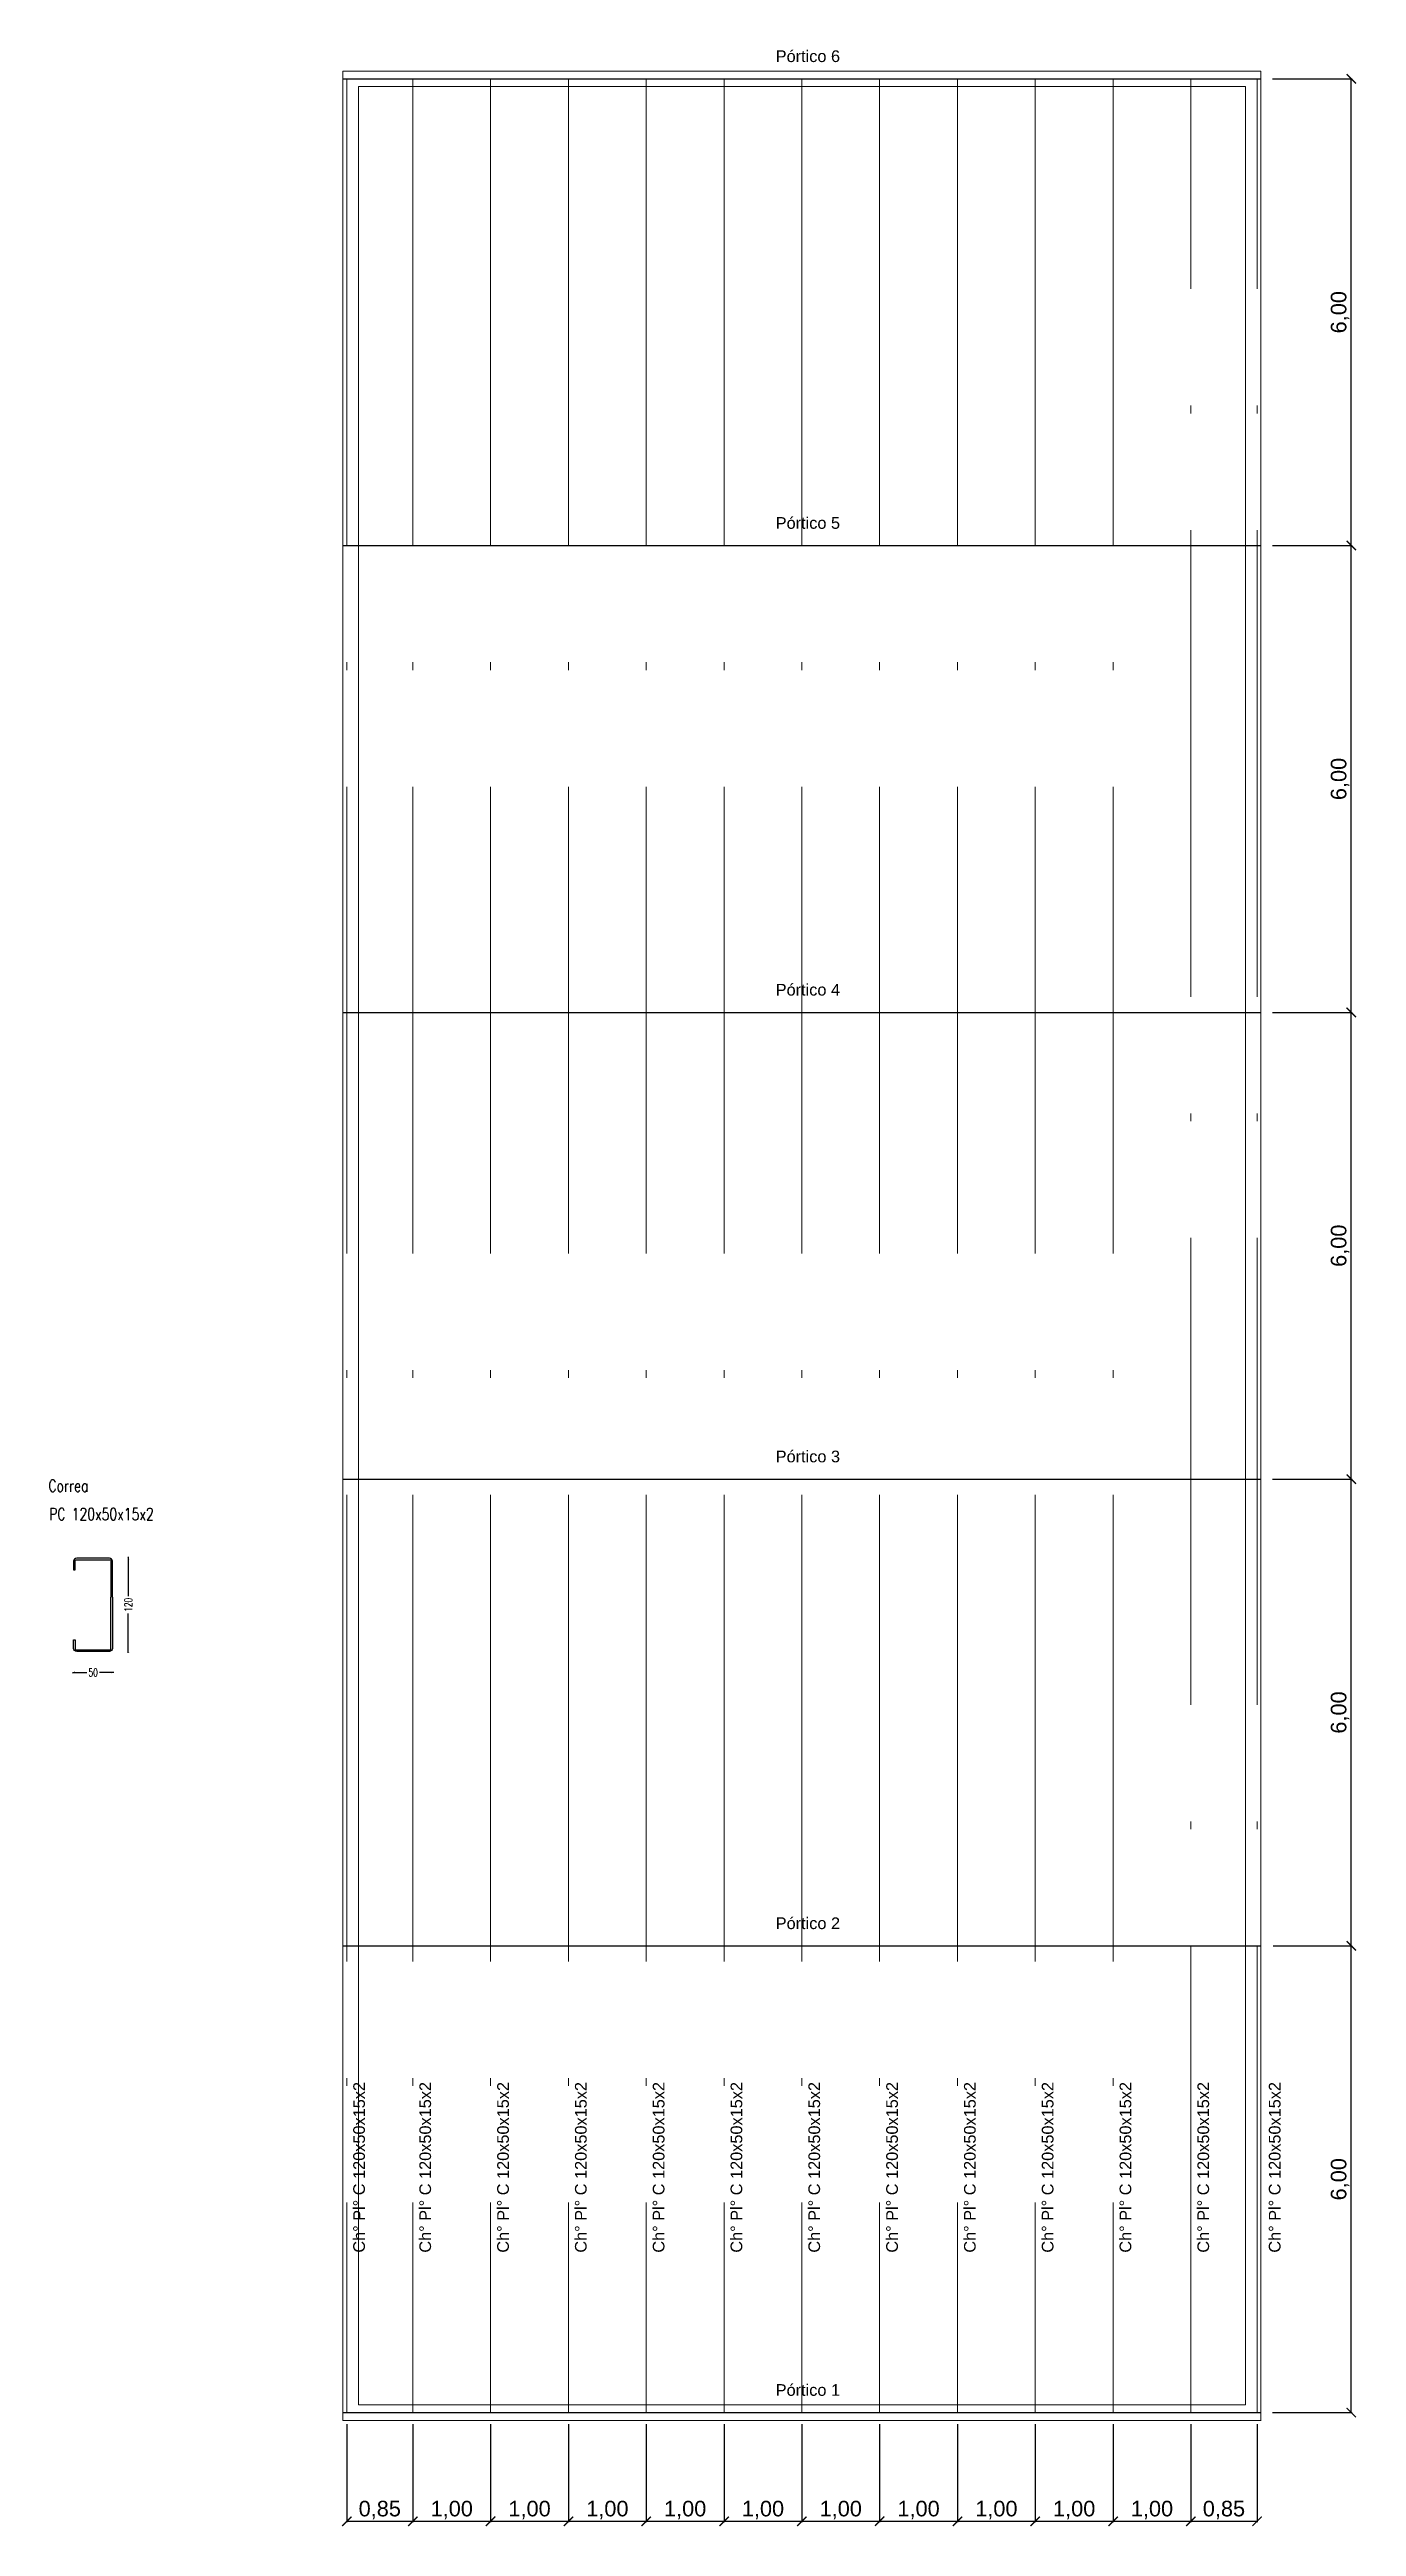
# Model space of a CAD drawing. Header units: millimetres. Extents: x 11 to 1331, y -149 to 22.
# Drawn here: x 661.59 to 678.39, y -103.07 to -71.23 of the extents above; entities that cross this region are included whole.
import ezdxf

# ---------------------------------------------------------------- set-up
doc = ezdxf.new("R2010")
doc.units = ezdxf.units.MM
doc.header["$LTSCALE"] = 0.1
doc.header["$MEASUREMENT"] = 0
doc.header["$PDMODE"] = 3
doc.header["$PDSIZE"] = 0.1
doc.linetypes.add('ACAD_ISO10W100', pattern=[18, 12, -3, 0, -3])
doc.layers.get('DEFPOINTS').update_dxf_attribs({"color": 1})
doc.layers.add('00-NIVELES', color=3, linetype='Continuous')
doc.layers.add('Diagonales', color=12, linetype='Continuous')
for name, color, linetype, lineweight in [('00_EST_CERCHA', 5, 'ACAD_ISO10W100', 30), ('00_EST_Correa', 3, 'ACAD_ISO10W100', 20), ('00_EST_Cotas', 6, 'Continuous', 9), ('00_EST_MAMPOSTERIA', 7, 'Continuous', 20), ('00_EST_TEXTO', 6, 'Continuous', 9)]:
    doc.layers.add(name, color=color, linetype=linetype, lineweight=lineweight)
doc.layers.add('00_EST_EXISTENTE', color=8, linetype='Continuous', lineweight=20, transparency=0.5)
doc.styles.add('ARIAL', font='arial.ttf', dxfattribs={"height": 0.15})
doc.styles.add('Arial20', font='arial.ttf', dxfattribs={"height": 0.2})
doc.styles.add('COTAS', font='ROMANS.shx', dxfattribs={"width": 0.7})
doc.styles.add('romans', font='romans.shx', dxfattribs={"width": 0.9})
doc.dimstyles.new('Cota 1-100-Andres', dxfattribs={"dimtxt": 0.2, "dimasz": 0.12, "dimexe": 0.012, "dimexo": 0.15, "dimgap": 0.025, "dimtad": 1, "dimzin": 0, "dimtxsty": 'Arial20', "dimblk1": 'ARCHTICK', "dimblk2": 'ARCHTICK', "dimsah": 1, "dimcen": 0.09, "dimclrd": 256, "dimclre": 256, "dimclrt": 256, "dimazin": 0, "dimtfac": 1, "dimtofl": 0, "dimtmove": 0, "dimatfit": 3, "dimldrblk": 'ARCHTICK', "dimfxl": 1, "dimtolj": 1, "dimtzin": 0, "dimarcsym": 0})
doc.dimstyles.new('COTAS01', dxfattribs={"dimscale": 0.5, "dimtxt": 0.2, "dimasz": 0.05, "dimexe": 0.05, "dimexo": 1, "dimgap": 0.05, "dimtad": 0, "dimzin": 0, "dimdsep": 46, "dimtxsty": 'COTAS', "dimblk1": 'ARCHTICK', "dimblk2": 'ARCHTICK', "dimsah": 1, "dimcen": 0.05, "dimdle": 0.03, "dimclrd": 1, "dimclre": 1, "dimclrt": 2, "dimadec": 0, "dimazin": 0, "dimtfac": 1, "dimtofl": 0, "dimtmove": 0, "dimatfit": 3, "dimldrblk": 'ARCHTICK', "dimfxl": 1, "dimtolj": 1, "dimtzin": 0, "dimarcsym": 0})

msp = doc.modelspace()

# ---------------------------------------------------------------- texts
at = {"layer": '00-NIVELES', "linetype": 'ByBlock', "style": 'romans', "width": 0.75}
for s, height, p in [('Correa', 0.1555, (661.579, -89.771)), ('PC 120x50x15x2 ', 0.15552, (661.588, -90.135))]:
    msp.add_text(s, height=height, dxfattribs=at).set_placement(p)
at = {"layer": '00_EST_TEXTO', "char_height": 0.15, "attachment_point": 1, "style": 'ARIAL'}
for s, insert in [('Pórtico 6', (670.927, -71.242)), ('Pórtico 5', (670.927, -77.242)), ('Pórtico 4', (670.927, -83.242)), ('Pórtico 3', (670.927, -89.242)), ('Pórtico 2', (670.927, -95.242)), ('Pórtico 1', (670.927, -101.242))]:
    msp.add_mtext_dynamic_manual_height_columns(s, width=4.79928, gutter_width=0.75, heights=[0], dxfattribs=dict(at, insert=insert))
at = {"layer": '00_EST_TEXTO', "char_height": 0.15, "attachment_point": 1, "rotation": 90, "style": 'ARIAL'}
for insert in [(665.497, -99.552), (666.347, -99.552), (667.347, -99.552), (668.347, -99.552), (669.347, -99.552), (670.347, -99.552), (671.347, -99.552), (672.347, -99.552), (673.347, -99.552), (674.347, -99.552), (675.347, -99.552), (676.347, -99.552), (677.265, -99.552)]:
    msp.add_mtext_dynamic_manual_height_columns('Ch° Pl° C 120x50x15x2', width=4.79928, gutter_width=0.75, heights=[0], dxfattribs=dict(at, insert=insert))

# ---------------------------------------------------------------- blocks, each defined once
blk = doc.blocks.new('_ARCHTICK')
at = {"color": 0, "linetype": 'ByBlock', "const_width": 0.15}
blk.add_lwpolyline([(-0.5, -0.5), (0.5, 0.5)], dxfattribs=at)
blk = doc.blocks.new('*D88')
at = {"layer": '00_EST_Cotas', "lineweight": -2, "transparency": 16777216}
for p, q in [((665.413, -101.758), (665.413, -103.017)), ((666.263, -101.758), (666.263, -103.017)), ((665.413, -103.005), (666.263, -103.005))]:
    blk.add_line(p, q, dxfattribs=at)
at = {"layer": 'DEFPOINTS', "color": 0, "transparency": 16777216}
for p in [(665.413, -101.608), (666.263, -101.608), (666.263, -103.005)]:
    blk.add_point(p, dxfattribs=at)
at = {"layer": '00_EST_Cotas', "lineweight": -2, "transparency": 16777216, "xscale": 0.12, "yscale": 0.12, "zscale": 0.12, "rotation": 180}
blk.add_blockref('_ARCHTICK', (665.413, -103.005), dxfattribs=at)
at = {"layer": '00_EST_Cotas', "lineweight": -2, "transparency": 16777216, "xscale": 0.12, "yscale": 0.12, "zscale": 0.12}
blk.add_blockref('_ARCHTICK', (666.263, -103.005), dxfattribs=at)
at = {"layer": '00_EST_Cotas', "transparency": 16777216, "insert": (665.838, -102.86), "char_height": 0.2, "attachment_point": 5, "style": 'Arial20'}
blk.add_mtext('\\A1;0,85', dxfattribs=at)
blk = doc.blocks.new('*D89')
at = {"layer": '00_EST_Cotas', "lineweight": -2, "transparency": 16777216}
for p, q in [((666.263, -101.758), (666.263, -103.017)), ((667.263, -101.758), (667.263, -103.017)), ((666.263, -103.005), (667.263, -103.005))]:
    blk.add_line(p, q, dxfattribs=at)
at = {"layer": 'DEFPOINTS', "color": 0, "transparency": 16777216}
for p in [(666.263, -101.608), (667.263, -101.608), (667.263, -103.005)]:
    blk.add_point(p, dxfattribs=at)
at = {"layer": '00_EST_Cotas', "lineweight": -2, "transparency": 16777216, "xscale": 0.12, "yscale": 0.12, "zscale": 0.12, "rotation": 180}
blk.add_blockref('_ARCHTICK', (666.263, -103.005), dxfattribs=at)
at = {"layer": '00_EST_Cotas', "lineweight": -2, "transparency": 16777216, "xscale": 0.12, "yscale": 0.12, "zscale": 0.12}
blk.add_blockref('_ARCHTICK', (667.263, -103.005), dxfattribs=at)
at = {"layer": '00_EST_Cotas', "transparency": 16777216, "insert": (666.763, -102.86), "char_height": 0.2, "attachment_point": 5, "style": 'Arial20'}
blk.add_mtext('\\A1;1,00', dxfattribs=at)
blk = doc.blocks.new('*D90')
at = {"layer": '00_EST_Cotas', "lineweight": -2, "transparency": 16777216}
for p, q in [((667.263, -101.758), (667.263, -103.017)), ((668.263, -101.758), (668.263, -103.017)), ((667.263, -103.005), (668.263, -103.005))]:
    blk.add_line(p, q, dxfattribs=at)
at = {"layer": 'DEFPOINTS', "color": 0, "transparency": 16777216}
for p in [(667.263, -101.608), (668.263, -101.608), (668.263, -103.005)]:
    blk.add_point(p, dxfattribs=at)
at = {"layer": '00_EST_Cotas', "lineweight": -2, "transparency": 16777216, "xscale": 0.12, "yscale": 0.12, "zscale": 0.12, "rotation": 180}
blk.add_blockref('_ARCHTICK', (667.263, -103.005), dxfattribs=at)
at = {"layer": '00_EST_Cotas', "lineweight": -2, "transparency": 16777216, "xscale": 0.12, "yscale": 0.12, "zscale": 0.12}
blk.add_blockref('_ARCHTICK', (668.263, -103.005), dxfattribs=at)
at = {"layer": '00_EST_Cotas', "transparency": 16777216, "insert": (667.763, -102.86), "char_height": 0.2, "attachment_point": 5, "style": 'Arial20'}
blk.add_mtext('\\A1;1,00', dxfattribs=at)
blk = doc.blocks.new('*D91')
at = {"layer": '00_EST_Cotas', "lineweight": -2, "transparency": 16777216}
for p, q in [((668.263, -101.758), (668.263, -103.017)), ((669.263, -101.758), (669.263, -103.017)), ((668.263, -103.005), (669.263, -103.005))]:
    blk.add_line(p, q, dxfattribs=at)
at = {"layer": 'DEFPOINTS', "color": 0, "transparency": 16777216}
for p in [(668.263, -101.608), (669.263, -101.608), (669.263, -103.005)]:
    blk.add_point(p, dxfattribs=at)
at = {"layer": '00_EST_Cotas', "lineweight": -2, "transparency": 16777216, "xscale": 0.12, "yscale": 0.12, "zscale": 0.12, "rotation": 180}
blk.add_blockref('_ARCHTICK', (668.263, -103.005), dxfattribs=at)
at = {"layer": '00_EST_Cotas', "lineweight": -2, "transparency": 16777216, "xscale": 0.12, "yscale": 0.12, "zscale": 0.12}
blk.add_blockref('_ARCHTICK', (669.263, -103.005), dxfattribs=at)
at = {"layer": '00_EST_Cotas', "transparency": 16777216, "insert": (668.763, -102.86), "char_height": 0.2, "attachment_point": 5, "style": 'Arial20'}
blk.add_mtext('\\A1;1,00', dxfattribs=at)
blk = doc.blocks.new('*D92')
at = {"layer": '00_EST_Cotas', "lineweight": -2, "transparency": 16777216}
for p, q in [((669.263, -101.758), (669.263, -103.017)), ((670.263, -101.758), (670.263, -103.017)), ((669.263, -103.005), (670.263, -103.005))]:
    blk.add_line(p, q, dxfattribs=at)
at = {"layer": 'DEFPOINTS', "color": 0, "transparency": 16777216}
for p in [(669.263, -101.608), (670.263, -101.608), (670.263, -103.005)]:
    blk.add_point(p, dxfattribs=at)
at = {"layer": '00_EST_Cotas', "lineweight": -2, "transparency": 16777216, "xscale": 0.12, "yscale": 0.12, "zscale": 0.12, "rotation": 180}
blk.add_blockref('_ARCHTICK', (669.263, -103.005), dxfattribs=at)
at = {"layer": '00_EST_Cotas', "lineweight": -2, "transparency": 16777216, "xscale": 0.12, "yscale": 0.12, "zscale": 0.12}
blk.add_blockref('_ARCHTICK', (670.263, -103.005), dxfattribs=at)
at = {"layer": '00_EST_Cotas', "transparency": 16777216, "insert": (669.763, -102.86), "char_height": 0.2, "attachment_point": 5, "style": 'Arial20'}
blk.add_mtext('\\A1;1,00', dxfattribs=at)
blk = doc.blocks.new('*D93')
at = {"layer": '00_EST_Cotas', "lineweight": -2, "transparency": 16777216}
for p, q in [((670.263, -101.758), (670.263, -103.017)), ((671.263, -101.758), (671.263, -103.017)), ((670.263, -103.005), (671.263, -103.005))]:
    blk.add_line(p, q, dxfattribs=at)
at = {"layer": 'DEFPOINTS', "color": 0, "transparency": 16777216}
for p in [(670.263, -101.608), (671.263, -101.608), (671.263, -103.005)]:
    blk.add_point(p, dxfattribs=at)
at = {"layer": '00_EST_Cotas', "lineweight": -2, "transparency": 16777216, "xscale": 0.12, "yscale": 0.12, "zscale": 0.12, "rotation": 180}
blk.add_blockref('_ARCHTICK', (670.263, -103.005), dxfattribs=at)
at = {"layer": '00_EST_Cotas', "lineweight": -2, "transparency": 16777216, "xscale": 0.12, "yscale": 0.12, "zscale": 0.12}
blk.add_blockref('_ARCHTICK', (671.263, -103.005), dxfattribs=at)
at = {"layer": '00_EST_Cotas', "transparency": 16777216, "insert": (670.763, -102.86), "char_height": 0.2, "attachment_point": 5, "style": 'Arial20'}
blk.add_mtext('\\A1;1,00', dxfattribs=at)
blk = doc.blocks.new('*D94')
at = {"layer": '00_EST_Cotas', "lineweight": -2, "transparency": 16777216}
for p, q in [((671.263, -101.758), (671.263, -103.017)), ((672.263, -101.758), (672.263, -103.017)), ((671.263, -103.005), (672.263, -103.005))]:
    blk.add_line(p, q, dxfattribs=at)
at = {"layer": 'DEFPOINTS', "color": 0, "transparency": 16777216}
for p in [(671.263, -101.608), (672.263, -101.608), (672.263, -103.005)]:
    blk.add_point(p, dxfattribs=at)
at = {"layer": '00_EST_Cotas', "lineweight": -2, "transparency": 16777216, "xscale": 0.12, "yscale": 0.12, "zscale": 0.12, "rotation": 180}
blk.add_blockref('_ARCHTICK', (671.263, -103.005), dxfattribs=at)
at = {"layer": '00_EST_Cotas', "lineweight": -2, "transparency": 16777216, "xscale": 0.12, "yscale": 0.12, "zscale": 0.12}
blk.add_blockref('_ARCHTICK', (672.263, -103.005), dxfattribs=at)
at = {"layer": '00_EST_Cotas', "transparency": 16777216, "insert": (671.763, -102.86), "char_height": 0.2, "attachment_point": 5, "style": 'Arial20'}
blk.add_mtext('\\A1;1,00', dxfattribs=at)
blk = doc.blocks.new('*D95')
at = {"layer": '00_EST_Cotas', "lineweight": -2, "transparency": 16777216}
for p, q in [((672.263, -101.758), (672.263, -103.017)), ((673.263, -101.758), (673.263, -103.017)), ((672.263, -103.005), (673.263, -103.005))]:
    blk.add_line(p, q, dxfattribs=at)
at = {"layer": 'DEFPOINTS', "color": 0, "transparency": 16777216}
for p in [(672.263, -101.608), (673.263, -101.608), (673.263, -103.005)]:
    blk.add_point(p, dxfattribs=at)
at = {"layer": '00_EST_Cotas', "lineweight": -2, "transparency": 16777216, "xscale": 0.12, "yscale": 0.12, "zscale": 0.12, "rotation": 180}
blk.add_blockref('_ARCHTICK', (672.263, -103.005), dxfattribs=at)
at = {"layer": '00_EST_Cotas', "lineweight": -2, "transparency": 16777216, "xscale": 0.12, "yscale": 0.12, "zscale": 0.12}
blk.add_blockref('_ARCHTICK', (673.263, -103.005), dxfattribs=at)
at = {"layer": '00_EST_Cotas', "transparency": 16777216, "insert": (672.763, -102.86), "char_height": 0.2, "attachment_point": 5, "style": 'Arial20'}
blk.add_mtext('\\A1;1,00', dxfattribs=at)
blk = doc.blocks.new('*D96')
at = {"layer": '00_EST_Cotas', "lineweight": -2, "transparency": 16777216}
for p, q in [((673.263, -101.758), (673.263, -103.017)), ((674.263, -101.758), (674.263, -103.017)), ((673.263, -103.005), (674.263, -103.005))]:
    blk.add_line(p, q, dxfattribs=at)
at = {"layer": 'DEFPOINTS', "color": 0, "transparency": 16777216}
for p in [(673.263, -101.608), (674.263, -101.608), (674.263, -103.005)]:
    blk.add_point(p, dxfattribs=at)
at = {"layer": '00_EST_Cotas', "lineweight": -2, "transparency": 16777216, "xscale": 0.12, "yscale": 0.12, "zscale": 0.12, "rotation": 180}
blk.add_blockref('_ARCHTICK', (673.263, -103.005), dxfattribs=at)
at = {"layer": '00_EST_Cotas', "lineweight": -2, "transparency": 16777216, "xscale": 0.12, "yscale": 0.12, "zscale": 0.12}
blk.add_blockref('_ARCHTICK', (674.263, -103.005), dxfattribs=at)
at = {"layer": '00_EST_Cotas', "transparency": 16777216, "insert": (673.763, -102.86), "char_height": 0.2, "attachment_point": 5, "style": 'Arial20'}
blk.add_mtext('\\A1;1,00', dxfattribs=at)
blk = doc.blocks.new('*D97')
at = {"layer": '00_EST_Cotas', "lineweight": -2, "transparency": 16777216}
for p, q in [((674.263, -101.758), (674.263, -103.017)), ((675.263, -101.758), (675.263, -103.017)), ((674.263, -103.005), (675.263, -103.005))]:
    blk.add_line(p, q, dxfattribs=at)
at = {"layer": 'DEFPOINTS', "color": 0, "transparency": 16777216}
for p in [(674.263, -101.608), (675.263, -101.608), (675.263, -103.005)]:
    blk.add_point(p, dxfattribs=at)
at = {"layer": '00_EST_Cotas', "lineweight": -2, "transparency": 16777216, "xscale": 0.12, "yscale": 0.12, "zscale": 0.12, "rotation": 180}
blk.add_blockref('_ARCHTICK', (674.263, -103.005), dxfattribs=at)
at = {"layer": '00_EST_Cotas', "lineweight": -2, "transparency": 16777216, "xscale": 0.12, "yscale": 0.12, "zscale": 0.12}
blk.add_blockref('_ARCHTICK', (675.263, -103.005), dxfattribs=at)
at = {"layer": '00_EST_Cotas', "transparency": 16777216, "insert": (674.763, -102.86), "char_height": 0.2, "attachment_point": 5, "style": 'Arial20'}
blk.add_mtext('\\A1;1,00', dxfattribs=at)
blk = doc.blocks.new('*D98')
at = {"layer": '00_EST_Cotas', "lineweight": -2, "transparency": 16777216}
for p, q in [((675.263, -101.758), (675.263, -103.017)), ((676.263, -101.758), (676.263, -103.017)), ((675.263, -103.005), (676.263, -103.005))]:
    blk.add_line(p, q, dxfattribs=at)
at = {"layer": 'DEFPOINTS', "color": 0, "transparency": 16777216}
for p in [(675.263, -101.608), (676.263, -101.608), (676.263, -103.005)]:
    blk.add_point(p, dxfattribs=at)
at = {"layer": '00_EST_Cotas', "lineweight": -2, "transparency": 16777216, "xscale": 0.12, "yscale": 0.12, "zscale": 0.12, "rotation": 180}
blk.add_blockref('_ARCHTICK', (675.263, -103.005), dxfattribs=at)
at = {"layer": '00_EST_Cotas', "lineweight": -2, "transparency": 16777216, "xscale": 0.12, "yscale": 0.12, "zscale": 0.12}
blk.add_blockref('_ARCHTICK', (676.263, -103.005), dxfattribs=at)
at = {"layer": '00_EST_Cotas', "transparency": 16777216, "insert": (675.763, -102.86), "char_height": 0.2, "attachment_point": 5, "style": 'Arial20'}
blk.add_mtext('\\A1;1,00', dxfattribs=at)
blk = doc.blocks.new('*D99')
at = {"layer": '00_EST_Cotas', "lineweight": -2, "transparency": 16777216}
for p, q in [((676.263, -101.758), (676.263, -103.017)), ((677.113, -101.758), (677.113, -103.017)), ((676.263, -103.005), (677.113, -103.005))]:
    blk.add_line(p, q, dxfattribs=at)
at = {"layer": 'DEFPOINTS', "color": 0, "transparency": 16777216}
for p in [(676.263, -101.608), (677.113, -101.608), (677.113, -103.005)]:
    blk.add_point(p, dxfattribs=at)
at = {"layer": '00_EST_Cotas', "lineweight": -2, "transparency": 16777216, "xscale": 0.12, "yscale": 0.12, "zscale": 0.12, "rotation": 180}
blk.add_blockref('_ARCHTICK', (676.263, -103.005), dxfattribs=at)
at = {"layer": '00_EST_Cotas', "lineweight": -2, "transparency": 16777216, "xscale": 0.12, "yscale": 0.12, "zscale": 0.12}
blk.add_blockref('_ARCHTICK', (677.113, -103.005), dxfattribs=at)
at = {"layer": '00_EST_Cotas', "transparency": 16777216, "insert": (676.688, -102.86), "char_height": 0.2, "attachment_point": 5, "style": 'Arial20'}
blk.add_mtext('\\A1;0,85', dxfattribs=at)
blk = doc.blocks.new('*D100')
at = {"layer": '00_EST_Cotas', "lineweight": -2, "transparency": 16777216}
for p, q in [((677.319, -95.608), (678.337, -95.608)), ((678.325, -101.608), (678.325, -95.608)), ((677.313, -101.608), (678.337, -101.608))]:
    blk.add_line(p, q, dxfattribs=at)
at = {"layer": 'DEFPOINTS', "color": 0, "transparency": 16777216}
for p in [(677.169, -95.608), (678.325, -95.608), (677.163, -101.608)]:
    blk.add_point(p, dxfattribs=at)
at = {"layer": '00_EST_Cotas', "lineweight": -2, "transparency": 16777216, "xscale": 0.12, "yscale": 0.12, "zscale": 0.12}
for p, rotation in [((678.325, -95.608), 90), ((678.325, -101.608), 270)]:
    blk.add_blockref('_ARCHTICK', p, dxfattribs=dict(at, rotation=rotation))
at = {"layer": '00_EST_Cotas', "transparency": 16777216, "insert": (678.18, -98.608), "char_height": 0.2, "attachment_point": 5, "rotation": 90, "style": 'Arial20'}
blk.add_mtext('\\A1;6,00', dxfattribs=at)
blk = doc.blocks.new('*D101')
at = {"layer": '00_EST_Cotas', "lineweight": -2, "transparency": 16777216}
for p, q in [((677.313, -89.608), (678.337, -89.608)), ((678.325, -95.608), (678.325, -89.608)), ((677.319, -95.608), (678.337, -95.608))]:
    blk.add_line(p, q, dxfattribs=at)
at = {"layer": 'DEFPOINTS', "color": 0, "transparency": 16777216}
for p in [(677.163, -89.608), (678.325, -89.608), (677.169, -95.608)]:
    blk.add_point(p, dxfattribs=at)
at = {"layer": '00_EST_Cotas', "lineweight": -2, "transparency": 16777216, "xscale": 0.12, "yscale": 0.12, "zscale": 0.12}
for p, rotation in [((678.325, -89.608), 90), ((678.325, -95.608), 270)]:
    blk.add_blockref('_ARCHTICK', p, dxfattribs=dict(at, rotation=rotation))
at = {"layer": '00_EST_Cotas', "transparency": 16777216, "insert": (678.18, -92.608), "char_height": 0.2, "attachment_point": 5, "rotation": 90, "style": 'Arial20'}
blk.add_mtext('\\A1;6,00', dxfattribs=at)
blk = doc.blocks.new('*D102')
at = {"layer": '00_EST_Cotas', "lineweight": -2, "transparency": 16777216}
for p, q in [((677.313, -83.608), (678.337, -83.608)), ((678.325, -89.608), (678.325, -83.608)), ((677.313, -89.608), (678.337, -89.608))]:
    blk.add_line(p, q, dxfattribs=at)
at = {"layer": 'DEFPOINTS', "color": 0, "transparency": 16777216}
for p in [(677.163, -83.608), (678.325, -83.608), (677.163, -89.608)]:
    blk.add_point(p, dxfattribs=at)
at = {"layer": '00_EST_Cotas', "lineweight": -2, "transparency": 16777216, "xscale": 0.12, "yscale": 0.12, "zscale": 0.12}
for p, rotation in [((678.325, -83.608), 90), ((678.325, -89.608), 270)]:
    blk.add_blockref('_ARCHTICK', p, dxfattribs=dict(at, rotation=rotation))
at = {"layer": '00_EST_Cotas', "transparency": 16777216, "insert": (678.18, -86.608), "char_height": 0.2, "attachment_point": 5, "rotation": 90, "style": 'Arial20'}
blk.add_mtext('\\A1;6,00', dxfattribs=at)
blk = doc.blocks.new('*D103')
at = {"layer": '00_EST_Cotas', "lineweight": -2, "transparency": 16777216}
for p, q in [((677.313, -77.608), (678.337, -77.608)), ((678.325, -83.608), (678.325, -77.608)), ((677.313, -83.608), (678.337, -83.608))]:
    blk.add_line(p, q, dxfattribs=at)
at = {"layer": 'DEFPOINTS', "color": 0, "transparency": 16777216}
for p in [(677.163, -77.608), (678.325, -77.608), (677.163, -83.608)]:
    blk.add_point(p, dxfattribs=at)
at = {"layer": '00_EST_Cotas', "lineweight": -2, "transparency": 16777216, "xscale": 0.12, "yscale": 0.12, "zscale": 0.12}
for p, rotation in [((678.325, -77.608), 90), ((678.325, -83.608), 270)]:
    blk.add_blockref('_ARCHTICK', p, dxfattribs=dict(at, rotation=rotation))
at = {"layer": '00_EST_Cotas', "transparency": 16777216, "insert": (678.18, -80.608), "char_height": 0.2, "attachment_point": 5, "rotation": 90, "style": 'Arial20'}
blk.add_mtext('\\A1;6,00', dxfattribs=at)
blk = doc.blocks.new('*D104')
at = {"layer": '00_EST_Cotas', "lineweight": -2, "transparency": 16777216}
for p, q in [((677.313, -71.608), (678.337, -71.608)), ((678.325, -77.608), (678.325, -71.608)), ((677.313, -77.608), (678.337, -77.608))]:
    blk.add_line(p, q, dxfattribs=at)
at = {"layer": 'DEFPOINTS', "color": 0, "transparency": 16777216}
for p in [(677.163, -71.608), (678.325, -71.608), (677.163, -77.608)]:
    blk.add_point(p, dxfattribs=at)
at = {"layer": '00_EST_Cotas', "lineweight": -2, "transparency": 16777216, "xscale": 0.12, "yscale": 0.12, "zscale": 0.12}
for p, rotation in [((678.325, -71.608), 90), ((678.325, -77.608), 270)]:
    blk.add_blockref('_ARCHTICK', p, dxfattribs=dict(at, rotation=rotation))
at = {"layer": '00_EST_Cotas', "transparency": 16777216, "insert": (678.18, -74.608), "char_height": 0.2, "attachment_point": 5, "rotation": 90, "style": 'Arial20'}
blk.add_mtext('\\A1;6,00', dxfattribs=at)
blk = doc.blocks.new('*D105')
at = {"layer": '00_EST_EXISTENTE', "color": 1, "lineweight": -2, "transparency": 16777216}
for p, q in [((661.888, -92.094), (662.071, -92.094)), ((662.418, -92.094), (662.234, -92.094))]:
    blk.add_line(p, q, dxfattribs=at)
at = {"layer": 'DEFPOINTS', "color": 0, "transparency": 16777216}
for p in [(662.403, -91.684), (661.903, -91.724), (662.403, -92.094)]:
    blk.add_point(p, dxfattribs=at)
at = {"layer": '00_EST_EXISTENTE', "color": 1, "lineweight": -2, "transparency": 16777216, "xscale": 0.025, "yscale": 0.025, "zscale": 0.025, "rotation": 180}
blk.add_blockref('_ARCHTICK', (661.903, -92.094), dxfattribs=at)
at = {"layer": '00_EST_EXISTENTE', "color": 1, "lineweight": -2, "transparency": 16777216, "xscale": 0.025, "yscale": 0.025, "zscale": 0.025}
blk.add_blockref('_ARCHTICK', (662.403, -92.094), dxfattribs=at)
at = {"layer": '00_EST_EXISTENTE', "color": 2, "transparency": 16777216, "insert": (662.153, -92.094), "char_height": 0.1, "attachment_point": 5, "style": 'COTAS'}
blk.add_mtext('\\A1;50', dxfattribs=at)
blk = doc.blocks.new('*D106')
at = {"layer": 'DEFPOINTS', "color": 0, "transparency": 16777216}
for p in [(662.363, -90.624), (662.363, -91.824), (662.605, -91.824)]:
    blk.add_point(p, dxfattribs=at)
at = {"layer": 'Diagonales', "color": 1, "lineweight": -2, "transparency": 16777216}
for p, q in [((662.605, -90.609), (662.605, -91.114)), ((662.605, -91.839), (662.605, -91.334))]:
    blk.add_line(p, q, dxfattribs=at)
at = {"layer": 'Diagonales', "color": 1, "lineweight": -2, "transparency": 16777216, "xscale": 0.025, "yscale": 0.025, "zscale": 0.025}
for p, rotation in [((662.605, -90.624), 90), ((662.605, -91.824), 270)]:
    blk.add_blockref('_ARCHTICK', p, dxfattribs=dict(at, rotation=rotation))
at = {"layer": 'Diagonales', "color": 2, "transparency": 16777216, "insert": (662.605, -91.224), "char_height": 0.1, "attachment_point": 5, "rotation": 90, "style": 'COTAS'}
blk.add_mtext('\\A1;120', dxfattribs=at)
blk = doc.blocks.new('*D112')
at = {"layer": '00_EST_Cotas', "lineweight": -2, "transparency": 16777216}
for p, q in [((677.319, -95.608), (678.337, -95.608)), ((678.325, -101.608), (678.325, -95.608)), ((677.313, -101.608), (678.337, -101.608))]:
    blk.add_line(p, q, dxfattribs=at)
at = {"layer": 'DEFPOINTS', "color": 0, "transparency": 16777216}
for p in [(677.169, -95.608), (678.325, -95.608), (677.163, -101.608)]:
    blk.add_point(p, dxfattribs=at)
at = {"layer": '00_EST_Cotas', "lineweight": -2, "transparency": 16777216, "xscale": 0.12, "yscale": 0.12, "zscale": 0.12}
for p, rotation in [((678.325, -95.608), 90), ((678.325, -101.608), 270)]:
    blk.add_blockref('_ARCHTICK', p, dxfattribs=dict(at, rotation=rotation))
at = {"layer": '00_EST_Cotas', "transparency": 16777216, "insert": (678.18, -98.608), "char_height": 0.2, "attachment_point": 5, "rotation": 90, "style": 'Arial20'}
blk.add_mtext('\\A1;6,00', dxfattribs=at)
blk = doc.blocks.new('*D113')
at = {"layer": '00_EST_Cotas', "lineweight": -2, "transparency": 16777216}
for p, q in [((677.313, -89.608), (678.337, -89.608)), ((678.325, -95.608), (678.325, -89.608)), ((677.319, -95.608), (678.337, -95.608))]:
    blk.add_line(p, q, dxfattribs=at)
at = {"layer": 'DEFPOINTS', "color": 0, "transparency": 16777216}
for p in [(677.163, -89.608), (678.325, -89.608), (677.169, -95.608)]:
    blk.add_point(p, dxfattribs=at)
at = {"layer": '00_EST_Cotas', "lineweight": -2, "transparency": 16777216, "xscale": 0.12, "yscale": 0.12, "zscale": 0.12}
for p, rotation in [((678.325, -89.608), 90), ((678.325, -95.608), 270)]:
    blk.add_blockref('_ARCHTICK', p, dxfattribs=dict(at, rotation=rotation))
at = {"layer": '00_EST_Cotas', "transparency": 16777216, "insert": (678.18, -92.608), "char_height": 0.2, "attachment_point": 5, "rotation": 90, "style": 'Arial20'}
blk.add_mtext('\\A1;6,00', dxfattribs=at)
blk = doc.blocks.new('*D114')
at = {"layer": '00_EST_Cotas', "lineweight": -2, "transparency": 16777216}
for p, q in [((677.313, -83.608), (678.337, -83.608)), ((678.325, -89.608), (678.325, -83.608)), ((677.313, -89.608), (678.337, -89.608))]:
    blk.add_line(p, q, dxfattribs=at)
at = {"layer": 'DEFPOINTS', "color": 0, "transparency": 16777216}
for p in [(677.163, -83.608), (678.325, -83.608), (677.163, -89.608)]:
    blk.add_point(p, dxfattribs=at)
at = {"layer": '00_EST_Cotas', "lineweight": -2, "transparency": 16777216, "xscale": 0.12, "yscale": 0.12, "zscale": 0.12}
for p, rotation in [((678.325, -83.608), 90), ((678.325, -89.608), 270)]:
    blk.add_blockref('_ARCHTICK', p, dxfattribs=dict(at, rotation=rotation))
at = {"layer": '00_EST_Cotas', "transparency": 16777216, "insert": (678.18, -86.608), "char_height": 0.2, "attachment_point": 5, "rotation": 90, "style": 'Arial20'}
blk.add_mtext('\\A1;6,00', dxfattribs=at)
blk = doc.blocks.new('*D115')
at = {"layer": '00_EST_Cotas', "lineweight": -2, "transparency": 16777216}
for p, q in [((677.313, -77.608), (678.337, -77.608)), ((678.325, -83.608), (678.325, -77.608)), ((677.313, -83.608), (678.337, -83.608))]:
    blk.add_line(p, q, dxfattribs=at)
at = {"layer": 'DEFPOINTS', "color": 0, "transparency": 16777216}
for p in [(677.163, -77.608), (678.325, -77.608), (677.163, -83.608)]:
    blk.add_point(p, dxfattribs=at)
at = {"layer": '00_EST_Cotas', "lineweight": -2, "transparency": 16777216, "xscale": 0.12, "yscale": 0.12, "zscale": 0.12}
for p, rotation in [((678.325, -77.608), 90), ((678.325, -83.608), 270)]:
    blk.add_blockref('_ARCHTICK', p, dxfattribs=dict(at, rotation=rotation))
at = {"layer": '00_EST_Cotas', "transparency": 16777216, "insert": (678.18, -80.608), "char_height": 0.2, "attachment_point": 5, "rotation": 90, "style": 'Arial20'}
blk.add_mtext('\\A1;6,00', dxfattribs=at)
blk = doc.blocks.new('*D116')
at = {"layer": '00_EST_Cotas', "lineweight": -2, "transparency": 16777216}
for p, q in [((677.313, -71.608), (678.337, -71.608)), ((678.325, -77.608), (678.325, -71.608)), ((677.313, -77.608), (678.337, -77.608))]:
    blk.add_line(p, q, dxfattribs=at)
at = {"layer": 'DEFPOINTS', "color": 0, "transparency": 16777216}
for p in [(677.163, -71.608), (678.325, -71.608), (677.163, -77.608)]:
    blk.add_point(p, dxfattribs=at)
at = {"layer": '00_EST_Cotas', "lineweight": -2, "transparency": 16777216, "xscale": 0.12, "yscale": 0.12, "zscale": 0.12}
for p, rotation in [((678.325, -71.608), 90), ((678.325, -77.608), 270)]:
    blk.add_blockref('_ARCHTICK', p, dxfattribs=dict(at, rotation=rotation))
at = {"layer": '00_EST_Cotas', "transparency": 16777216, "insert": (678.18, -74.608), "char_height": 0.2, "attachment_point": 5, "rotation": 90, "style": 'Arial20'}
blk.add_mtext('\\A1;6,00', dxfattribs=at)

# ---------------------------------------------------------------- dimensions: what is measured, and where the dimension line sits
at = {"layer": '00_EST_Cotas'}
for base, p1, p2, picture, middle in [((678.325, -71.608), (677.163, -77.608), (677.163, -71.608), '*D104', (678.18, -74.608)), ((678.325, -71.608), (677.163, -77.608), (677.163, -71.608), '*D116', (678.18, -74.608)), ((678.325, -77.608), (677.163, -83.608), (677.163, -77.608), '*D103', (678.18, -80.608)), ((678.325, -77.608), (677.163, -83.608), (677.163, -77.608), '*D115', (678.18, -80.608)), ((678.325, -83.608), (677.163, -89.608), (677.163, -83.608), '*D102', (678.18, -86.608)), ((678.325, -83.608), (677.163, -89.608), (677.163, -83.608), '*D114', (678.18, -86.608)), ((678.325, -89.608), (677.169, -95.608), (677.163, -89.608), '*D101', (678.18, -92.608)), ((678.325, -89.608), (677.169, -95.608), (677.163, -89.608), '*D113', (678.18, -92.608))]:
    dim = msp.add_linear_dim(base=base, p1=p1, p2=p2, angle=90, dimstyle='Cota 1-100-Andres', override={"dimtmove": 1}, dxfattribs=at)
    dim.commit()
    dim.dimension.update_dxf_attribs({"geometry": picture, "text_midpoint": middle})
for picture in ['*D100', '*D112']:
    dim = msp.add_linear_dim(base=(678.325, -95.608), p1=(677.163, -101.608), p2=(677.169, -95.608), angle=90, dimstyle='Cota 1-100-Andres', dxfattribs=at)
    dim.commit()
    dim.dimension.update_dxf_attribs({"geometry": picture, "text_midpoint": (678.18, -98.608)})
dim = msp.add_linear_dim(base=(666.263, -103.005), p1=(665.413, -101.608), p2=(666.263, -101.608), dimstyle='Cota 1-100-Andres', dxfattribs=at)
dim.commit()
dim.dimension.update_dxf_attribs({"geometry": '*D88', "text_midpoint": (665.838, -102.86)})
for base, p1, p2, picture, middle in [((667.263, -103.005), (666.263, -101.608), (667.263, -101.608), '*D89', (666.763, -102.86)), ((668.263, -103.005), (667.263, -101.608), (668.263, -101.608), '*D90', (667.763, -102.86)), ((669.263, -103.005), (668.263, -101.608), (669.263, -101.608), '*D91', (668.763, -102.86)), ((670.263, -103.005), (669.263, -101.608), (670.263, -101.608), '*D92', (669.763, -102.86)), ((671.263, -103.005), (670.263, -101.608), (671.263, -101.608), '*D93', (670.763, -102.86)), ((672.263, -103.005), (671.263, -101.608), (672.263, -101.608), '*D94', (671.763, -102.86)), ((673.263, -103.005), (672.263, -101.608), (673.263, -101.608), '*D95', (672.763, -102.86)), ((674.263, -103.005), (673.263, -101.608), (674.263, -101.608), '*D96', (673.763, -102.86)), ((675.263, -103.005), (674.263, -101.608), (675.263, -101.608), '*D97', (674.763, -102.86)), ((676.263, -103.005), (675.263, -101.608), (676.263, -101.608), '*D98', (675.763, -102.86)), ((677.113, -103.005), (676.263, -101.608), (677.113, -101.608), '*D99', (676.688, -102.86))]:
    dim = msp.add_linear_dim(base=base, p1=p1, p2=p2, dimstyle='Cota 1-100-Andres', override={"dimtmove": 1}, dxfattribs=at)
    dim.commit()
    dim.dimension.update_dxf_attribs({"geometry": picture, "text_midpoint": middle})
at = {"layer": '00_EST_EXISTENTE'}
dim = msp.add_linear_dim(base=(662.403, -92.094), p1=(661.903, -91.724), p2=(662.403, -91.684), dimstyle='COTAS01', override={"dimscale": 0.5, "dimdec": 0, "dimlfac": 100, "dimse1": 1, "dimse2": 1}, dxfattribs=at)
dim.commit()
dim.dimension.update_dxf_attribs({"geometry": '*D105', "text_midpoint": (662.153, -92.094), "dimtype": 160})
at = {"layer": 'Diagonales'}
dim = msp.add_linear_dim(base=(662.605, -91.824), p1=(662.363, -90.624), p2=(662.363, -91.824), angle=90, dimstyle='COTAS01', override={"dimdec": 0, "dimlfac": 100, "dimse1": 1, "dimse2": 1}, dxfattribs=at)
dim.commit()
dim.dimension.update_dxf_attribs({"geometry": '*D106', "text_midpoint": (662.605, -91.224)})

# ---------------------------------------------------------------- linework, layer by layer
at = {"color": 2}
for points in [[(661.991, -90.624), (661.943, -90.624, 0.414214), (661.903, -90.664), (661.903, -90.774), (661.923, -90.774), (661.923, -90.664, -0.414214), (661.943, -90.644), (661.991, -90.644)], [(662.403, -91.124), (662.403, -90.664, 0.414214), (662.363, -90.624), (661.991, -90.624)], [(661.991, -90.644), (662.363, -90.644, -0.414214), (662.383, -90.664), (662.383, -91.124)], [(661.991, -91.804), (662.363, -91.804, 0.414214), (662.383, -91.784), (662.383, -91.124)], [(662.403, -91.124), (662.403, -91.784, -0.414214), (662.363, -91.824), (661.991, -91.824)], [(661.991, -91.824), (661.943, -91.824, -0.414214), (661.903, -91.784), (661.903, -91.674), (661.923, -91.674), (661.923, -91.784, 0.414214), (661.943, -91.804), (661.991, -91.804)]]:
    msp.add_lwpolyline(points, format="xyb", dxfattribs=at)
at = {"layer": '00_EST_CERCHA', "ltscale": 10}
for p, q in [((665.363, -71.608), (677.163, -71.608)), ((665.363, -77.608), (677.163, -77.608)), ((665.363, -83.608), (677.163, -83.608)), ((665.363, -89.608), (677.163, -89.608)), ((665.363, -95.608), (677.163, -95.608)), ((665.363, -101.608), (677.163, -101.608))]:
    msp.add_line(p, q, dxfattribs=at)
at = {"layer": '00_EST_Correa', "ltscale": 5}
for p, q in [((665.413, -71.608), (665.413, -101.608)), ((666.263, -71.608), (666.263, -101.608)), ((667.263, -71.608), (667.263, -101.608)), ((668.263, -71.608), (668.263, -101.608)), ((669.263, -71.608), (669.263, -101.608)), ((670.263, -71.608), (670.263, -101.608)), ((671.263, -71.608), (671.263, -101.608)), ((672.263, -71.608), (672.263, -101.608)), ((673.263, -71.608), (673.263, -101.608)), ((674.263, -71.608), (674.263, -101.608)), ((675.263, -71.608), (675.263, -101.608)), ((676.263, -101.608), (676.263, -71.608)), ((677.113, -101.608), (677.113, -71.608))]:
    msp.add_line(p, q, dxfattribs=at)
at = {"layer": '00_EST_MAMPOSTERIA'}
for p, q in [((665.363, -71.508), (665.363, -101.708)), ((665.363, -71.508), (677.163, -71.508)), ((677.163, -101.714), (677.163, -71.508)), ((665.563, -71.708), (665.563, -101.508)), ((665.563, -71.708), (676.963, -71.708)), ((676.963, -101.508), (676.963, -71.708)), ((665.563, -101.508), (676.963, -101.508)), ((665.363, -101.708), (677.163, -101.708))]:
    msp.add_line(p, q, dxfattribs=at)

msp.set_redraw_order([(e.dxf.handle, doc.entitydb.next_handle()) for e in msp.query("TEXT MTEXT ATTDEF DIMENSION ARC_DIMENSION")])  # texts and dimensions are drawn at this point

doc.saveas('drawing.dxf')
